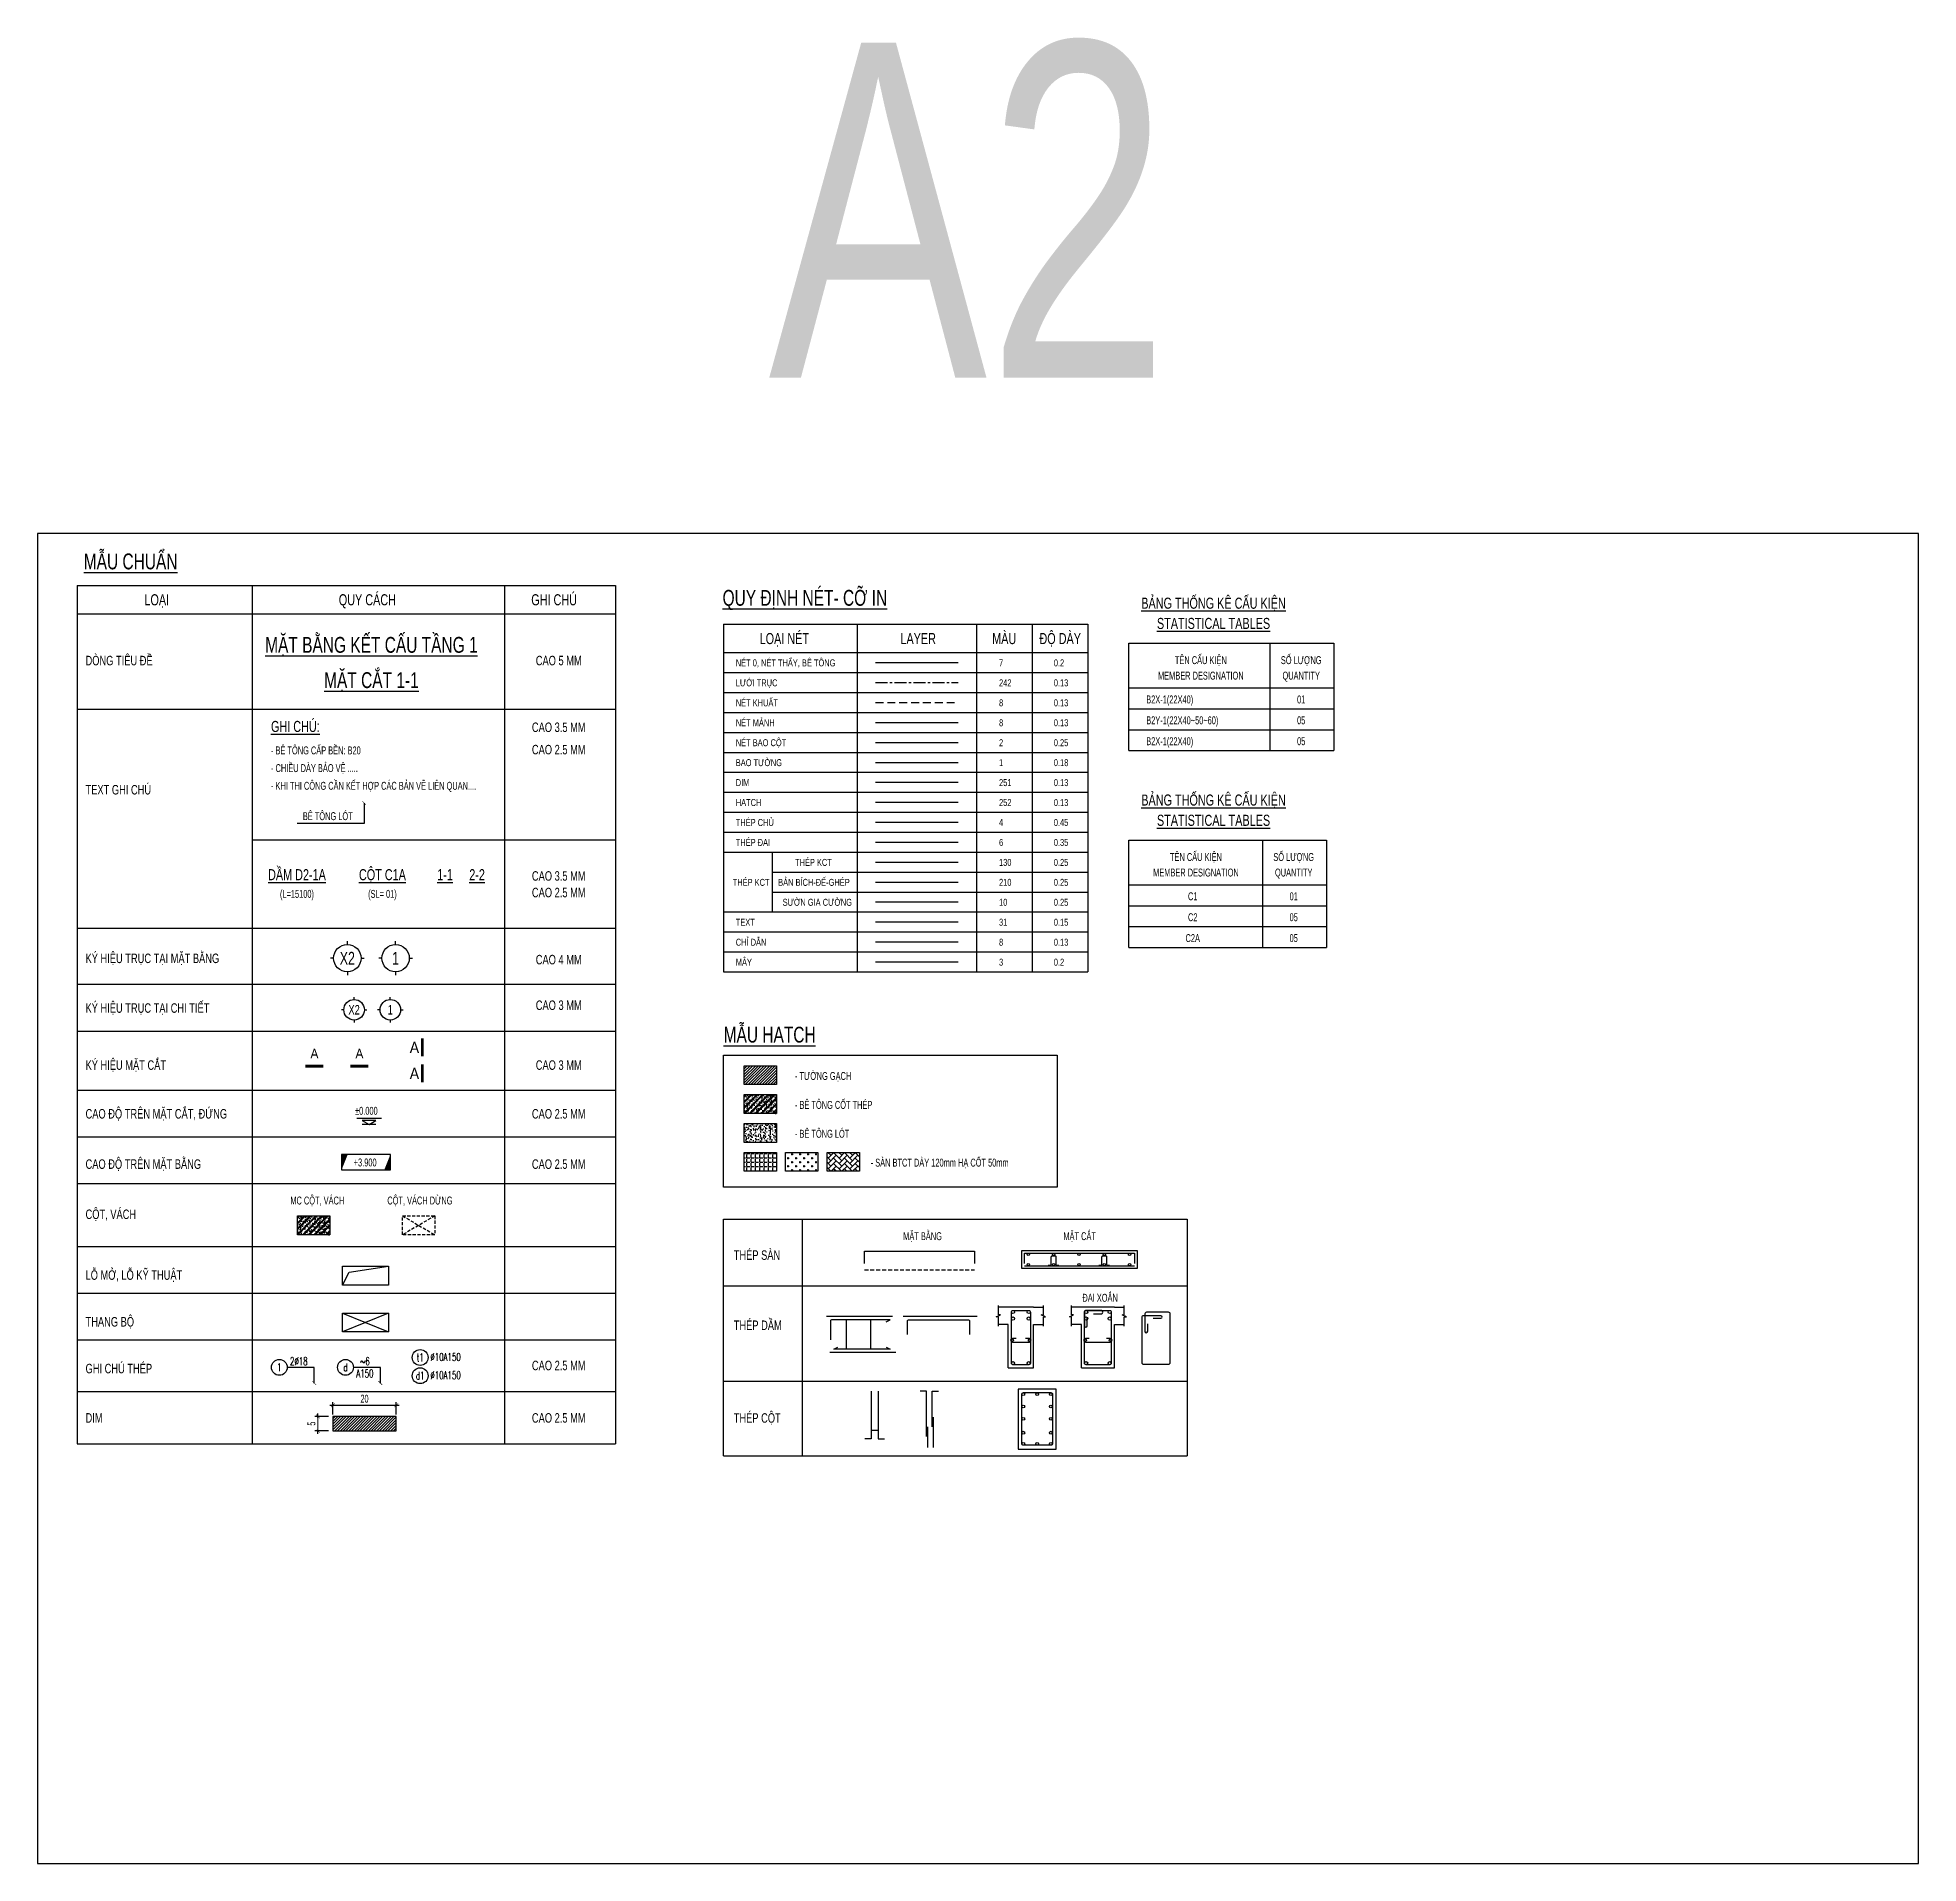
# Model space of a CAD drawing. Header units: millimetres. Extents: x -146681 to 1327256, y -72704 to 46237.
# Drawn here: x -146261 to -145667, y -43458 to -42881 of the extents above; entities that cross this region are included whole.
import ezdxf
from ezdxf.enums import TextEntityAlignment as Align

# ---------------------------------------------------------------- set-up
doc = ezdxf.new("R2010")
doc.units = ezdxf.units.MM
doc.header["$MEASUREMENT"] = 0
doc.linetypes.add('CENTER', pattern=[2, 1.25, -0.25, 0.25, -0.25])
doc.linetypes.add('HIDDEN', pattern=[0.375, 0.25, -0.125])
for name, color, linetype in [('KC2- INSTRUCTION', 8, 'Continuous'), ('KC2-CENTER', 242, 'CENTER'), ('KC2-CLOUD', 3, 'Continuous'), ('KC2-COLUMN', 2, 'Continuous'), ('KC2-CONCRETE', 7, 'Continuous'), ('KC2-DIM', 251, 'Continuous'), ('KC2-HATCH', 252, 'Continuous'), ('KC2-HIDDEN', 8, 'HIDDEN'), ('KC2-HOOPS', 6, 'Continuous'), ('KC2-REINFORCEMENT', 4, 'Continuous'), ('KC2-STEEL', 130, 'Continuous'), ('KC2-TEXT', 31, 'Continuous'), ('KC2-THIN', 8, 'Continuous'), ('KC2-WALL', 1, 'Continuous')]:
    doc.layers.add(name, color=color, linetype=linetype)
doc.styles.add('KC2 - Dim', font='unicode.shx', dxfattribs={"width": 0.6})
doc.styles.add('KC2 - Ghi chu', font='unicode.shx', dxfattribs={"width": 0.7})
doc.styles.add('KC2 - Tieu de', font='arial.ttf', dxfattribs={"width": 0.7})
doc.styles.add('KC2- KH Thep', font='vnsimli.shx', dxfattribs={"width": 0.7})
doc.dimstyles.new('KC2_A2_1-1', dxfattribs={"dimtxt": 2.5, "dimasz": 1.2, "dimexe": 1, "dimexo": 0, "dimgap": 0.8, "dimtad": 1, "dimdec": 0, "dimzin": 0, "dimdsep": 46, "dimtxsty": 'KC2 - Dim', "dimblk": 'ARCHTICK', "dimcen": 0.09, "dimdle": 1, "dimclrd": 8, "dimclre": 8, "dimclrt": 31, "dimadec": 0, "dimazin": 0, "dimtfac": 1, "dimtdec": 0, "dimtofl": 0, "dimtmove": 0, "dimatfit": 3, "dimldrblk": 'ARCHTICK', "dimfxl": 1, "dimtfill": 1, "dimtolj": 1, "dimtzin": 0, "dimarcsym": 0})

msp = doc.modelspace()

# ---------------------------------------------------------------- texts
at = {"style": 'KC2 - Tieu de', "width": 0.7}
for s, height, p in [('A2', 105.827, (-146029.95, -42988.45)), ('%%UMẪU CHUẨN', 5, (-146246.25, -43048.97)), ('%%UQUY ĐỊNH NÉT- CỠ IN', 5, (-146044.49, -43060.47)), ('%%UMẪU HATCH', 5, (-146044.15, -43198.42))]:
    msp.add_text(s, height=height, dxfattribs=at).set_placement(p)
for s, height, p in [('LOẠI', 3.5, (-146223.18, -43058.58)), ('QUY CÁCH', 3.5, (-146156.67, -43058.58)), ('GHI CHÚ', 3.5, (-146097.69, -43058.58)), ('LOẠI NÉT', 3.5, (-146024.99, -43070.83)), ('LAYER', 3.5, (-145982.7, -43070.83)), ('MÀU', 3.5, (-145955.54, -43070.83)), ('ĐỘ DÀY', 3.5, (-145937.86, -43070.83)), ('CAO 5 MM', 3, (-146096.23, -43077.78)), ('CAO 3.5 MM', 3, (-146096.23, -43098.84)), ('CAO 2.5 MM', 3, (-146096.23, -43105.9)), ('CAO 3.5 MM', 3, (-146096.23, -43145.8)), ('CAO 2.5 MM', 3, (-146096.23, -43151.03)), ('CAO 4 MM', 3, (-146096.23, -43172.22)), ('CAO 3 MM', 3, (-146096.23, -43186.62)), ('CAO 3 MM', 3, (-146096.23, -43205.53)), ('CAO 2.5 MM', 3, (-146096.23, -43220.91)), ('CAO 2.5 MM', 3, (-146096.23, -43236.8)), ('CAO 2.5 MM', 3, (-146096.23, -43300.39)), ('CAO 2.5 MM', 3, (-146096.23, -43316.95))]:
    msp.add_text(s, height=height, dxfattribs=at).set_placement(p, align=Align.MIDDLE_CENTER)
for s, p in [('DÒNG TIÊU ĐỀ', (-146245.68, -43077.78)), ('TEXT GHI CHÚ', (-146245.68, -43118.57)), ('KÝ HIỆU TRỤC TẠI MẶT BẰNG', (-146245.68, -43171.81)), ('KÝ HIỆU TRỤC TẠI CHI TIẾT', (-146245.68, -43187.51)), ('KÝ HIỆU MẶT CẮT', (-146245.68, -43205.53)), ('CAO ĐỘ TRÊN MẶT CẮT, ĐỨNG', (-146245.68, -43220.91)), ('CAO ĐỘ TRÊN MẶT BẰNG', (-146245.68, -43236.8)), ('CỘT, VÁCH', (-146245.68, -43252.64)), ('THÉP SÀN', (-146040.96, -43265.54)), ('LỖ MỞ, LỖ KỸ THUẬT', (-146245.68, -43271.84)), ('THANG BỘ', (-146245.68, -43286.6)), ('THÉP DẦM', (-146040.96, -43287.69)), ('GHI CHÚ THÉP', (-146245.68, -43301.37)), ('DIM', (-146245.68, -43316.95)), ('THÉP CỘT', (-146040.96, -43316.97))]:
    msp.add_text(s, height=3, dxfattribs=at).set_placement(p, align=Align.MIDDLE_LEFT)
at = {"layer": 'KC2-TEXT', "width": 0.7}
for s, height, style, p in [('%%UBẢNG THỐNG KÊ CẤU KIỆN', 3.5, 'KC2 - Tieu de', (-145889.43, -43059.66)), ('%%USTATISTICAL TABLES', 3.5, 'KC2 - Tieu de', (-145889.43, -43066.05)), ('%%UMẶT BẰNG KẾT CẤU TẦNG 1', 5, 'KC2 - Tieu de', (-146155.4, -43072.82)), ('TÊN CẤU KIỆN', 2.5, 'KC2 - Ghi chu', (-145893.44, -43077.65)), ('SỐ LƯỢNG', 2.5, 'KC2 - Ghi chu', (-145861.74, -43077.65)), ('%%UMẶT CẮT 1-1', 5, 'KC2 - Tieu de', (-146155.4, -43083.96)), ('MEMBER DESIGNATION', 2.5, 'KC2 - Ghi chu', (-145893.44, -43082.54)), ('QUANTITY', 2.5, 'KC2 - Ghi chu', (-145861.74, -43082.54)), ('01', 2.5, 'KC2 - Ghi chu', (-145861.74, -43090.06)), ('05', 2.5, 'KC2 - Ghi chu', (-145861.74, -43096.65)), ('05', 2.5, 'KC2 - Ghi chu', (-145861.74, -43103.25)), ('%%UBẢNG THỐNG KÊ CẤU KIỆN', 3.5, 'KC2 - Tieu de', (-145889.43, -43121.83)), ('%%USTATISTICAL TABLES', 3.5, 'KC2 - Tieu de', (-145889.43, -43128.23)), ('TÊN CẤU KIỆN', 2.5, 'KC2 - Ghi chu', (-145894.99, -43139.82)), ('SỐ LƯỢNG', 2.5, 'KC2 - Ghi chu', (-145864.11, -43139.82)), ('%%UDẦM D2-1A', 3.5, 'KC2 - Tieu de', (-146178.91, -43145.4)), ('%%UCỘT C1A', 3.5, 'KC2 - Tieu de', (-146151.92, -43145.4)), ('%%U1-1', 3.5, 'KC2 - Tieu de', (-146132.11, -43145.4)), ('%%U2-2', 3.5, 'KC2 - Tieu de', (-146122.02, -43145.4)), ('MEMBER DESIGNATION', 2.5, 'KC2 - Ghi chu', (-145894.99, -43144.72)), ('QUANTITY', 2.5, 'KC2 - Ghi chu', (-145864.11, -43144.72)), ('(L=15100)', 2.5, 'KC2 - Ghi chu', (-146178.91, -43151.46)), ('(SL= 01)', 2.5, 'KC2 - Ghi chu', (-146151.92, -43151.46)), ('C1', 2.5, 'KC2 - Ghi chu', (-145896, -43152.23)), ('01', 2.5, 'KC2 - Ghi chu', (-145864.11, -43152.23)), ('C2', 2.5, 'KC2 - Ghi chu', (-145896, -43158.83)), ('05', 2.5, 'KC2 - Ghi chu', (-145864.11, -43158.83)), ('C2A', 2.5, 'KC2 - Ghi chu', (-145896, -43165.43)), ('05', 2.5, 'KC2 - Ghi chu', (-145864.11, -43165.43))]:
    msp.add_text(s, height=height, dxfattribs=dict(at, style=style)).set_placement(p, align=Align.MIDDLE_CENTER)
at = {"layer": 'KC2-TEXT', "style": 'KC2 - Ghi chu', "width": 0.7}
for s, height, p in [('NÉT 0, NÉT THẤY, BÊ TÔNG', 2.2, (-146040.32, -43079.61)), ('7', 2.2, (-145957.17, -43079.61)), ('0.2', 2.2, (-145939.87, -43079.61)), ('LƯỚI TRỤC', 2.2, (-146040.32, -43085.91)), ('242', 2.2, (-145957.17, -43085.91)), ('0.13', 2.2, (-145939.87, -43085.91)), ('NÉT KHUẤT', 2.2, (-146040.32, -43092.22)), ('8', 2.2, (-145957.17, -43092.22)), ('0.13', 2.2, (-145939.87, -43092.22)), ('NÉT MẢNH', 2.2, (-146040.32, -43098.52)), ('8', 2.2, (-145957.17, -43098.52)), ('0.13', 2.2, (-145939.87, -43098.52)), ('- BÊ TÔNG CẤP BỀN: B20', 2.5, (-146187.11, -43107.4)), ('NÉT BAO CỘT', 2.2, (-146040.32, -43104.82)), ('2', 2.2, (-145957.17, -43104.82)), ('0.25', 2.2, (-145939.87, -43104.82)), ('- CHIỀU DÀY BẢO VỆ .....', 2.5, (-146187.11, -43112.99)), ('BAO TƯỜNG', 2.2, (-146040.32, -43111.12)), ('1', 2.2, (-145957.17, -43111.12)), ('0.18', 2.2, (-145939.87, -43111.12)), ('- KHI THI CÔNG CẦN KẾT HỢP CÁC BẢN VẼ LIÊN QUAN....', 2.5, (-146187.11, -43118.58)), ('DIM', 2.2, (-146040.32, -43117.42)), ('251', 2.2, (-145957.17, -43117.42)), ('0.13', 2.2, (-145939.87, -43117.42)), ('HATCH', 2.2, (-146040.32, -43123.72)), ('252', 2.2, (-145957.17, -43123.72)), ('0.13', 2.2, (-145939.87, -43123.72)), ('BÊ TÔNG LÓT', 2.5, (-146177.04, -43128.17)), ('THÉP CHỦ', 2.2, (-146040.32, -43130.02)), ('4', 2.2, (-145957.17, -43130.02)), ('0.45', 2.2, (-145939.87, -43130.02)), ('THÉP ĐAI', 2.2, (-146040.32, -43136.32)), ('6', 2.2, (-145957.17, -43136.32)), ('0.35', 2.2, (-145939.87, -43136.32)), ('THÉP KCT', 2.2, (-146021.61, -43142.62)), ('130', 2.2, (-145957.17, -43142.62)), ('0.25', 2.2, (-145939.87, -43142.62)), ('THÉP KCT', 2.2, (-146041.28, -43148.92)), ('BẢN BÍCH-ĐẾ-GHÉP', 2.2, (-146026.93, -43148.92)), ('210', 2.2, (-145957.17, -43148.92)), ('0.25', 2.2, (-145939.87, -43148.92)), ('SƯỜN GIA CƯỜNG', 2.2, (-146025.51, -43155.22)), ('10', 2.2, (-145957.17, -43155.22)), ('0.25', 2.2, (-145939.87, -43155.22)), ('TEXT', 2.2, (-146040.32, -43161.52)), ('31', 2.2, (-145957.17, -43161.52)), ('0.15', 2.2, (-145939.87, -43161.52)), ('CHỈ DẪN', 2.2, (-146040.32, -43167.83)), ('8', 2.2, (-145957.17, -43167.83)), ('0.13', 2.2, (-145939.87, -43167.83)), ('MÂY', 2.2, (-146040.32, -43174.13)), ('3', 2.2, (-145957.17, -43174.13)), ('0.2', 2.2, (-145939.87, -43174.13))]:
    msp.add_text(s, height=height, dxfattribs=at).set_placement(p)
at = {"layer": 'KC2-TEXT', "width": 0.7}
for s, height, style, p in [('B2X-1(22X40)', 2.5, 'KC2 - Ghi chu', (-145910.68, -43090.06)), ('%%UGHI CHÚ:', 3.5, 'KC2 - Tieu de', (-146187.11, -43098.59)), ('B2Y-1(22X40~50~60)', 2.5, 'KC2 - Ghi chu', (-145910.68, -43096.65)), ('B2X-1(22X40)', 2.5, 'KC2 - Ghi chu', (-145910.68, -43103.25)), ('- TƯỜNG GẠCH', 2.5, 'KC2 - Ghi chu', (-146021.63, -43208.97)), ('- BÊ TÔNG CỐT THÉP', 2.5, 'KC2 - Ghi chu', (-146021.63, -43218.1)), ('- BÊ TÔNG LÓT', 2.5, 'KC2 - Ghi chu', (-146021.63, -43227.22)), ('- SÀN BTCT DÀY 120mm HẠ CỐT 50mm', 2.5, 'KC2 - Ghi chu', (-145997.7, -43236.34)), ('MC CỘT, VÁCH', 2.5, 'KC2 - Ghi chu', (-146181, -43248.3)), ('CỘT, VÁCH DỪNG', 2.5, 'KC2 - Ghi chu', (-146150.37, -43248.3)), ('MẶT BẰNG', 2.5, 'KC2 - Ghi chu', (-145987.44, -43259.56)), ('MẶT CẮT', 2.5, 'KC2 - Ghi chu', (-145936.85, -43259.56)), ('ĐAI XOẮN', 2.5, 'KC2 - Ghi chu', (-145930.84, -43279.02))]:
    msp.add_text(s, height=height, dxfattribs=dict(at, style=style)).set_placement(p, align=Align.MIDDLE_LEFT)

# ---------------------------------------------------------------- blocks, each defined once
blk = doc.blocks.new('cotthep')
at = {"color": 9}
blk.add_circle((-250, 0), 250, dxfattribs=at)
at = {"layer": 'KC2-TEXT', "style": 'KC2- KH Thep', "width": 0.65}
for tag, p in [('10', (-302, -123)), ('24`25', (284, 69)), ('A200', (312, -316))]:
    blk.add_attdef(tag, text='', height=250, dxfattribs=at).set_placement(p, align=Align.CENTER)
blk = doc.blocks.new('_ArchTick')
at = {"color": 0, "const_width": 0.15}
blk.add_lwpolyline([(-0.5, -0.5), (0.5, 0.5)], dxfattribs=at)
blk = doc.blocks.new('*D32')
at = {"layer": 'Defpoints', "color": 0, "transparency": 16777216}
for p in [(-146147.58, -43312.96), (-146167.58, -43315.84), (-146147.58, -43315.84)]:
    blk.add_point(p, dxfattribs=at)
at = {"layer": 'KC2-DIM', "color": 8, "lineweight": -2, "transparency": 16777216}
for p, q in [((-146168.58, -43312.96), (-146146.58, -43312.96)), ((-146167.58, -43315.84), (-146167.58, -43311.96)), ((-146147.58, -43315.84), (-146147.58, -43311.96))]:
    blk.add_line(p, q, dxfattribs=at)
at = {"layer": 'KC2-DIM', "color": 8, "lineweight": -2, "transparency": 16777216, "xscale": 1.2, "yscale": 1.2, "zscale": 1.2, "rotation": 180}
blk.add_blockref('_ArchTick', (-146167.58, -43312.96), dxfattribs=at)
at = {"layer": 'KC2-DIM', "color": 8, "lineweight": -2, "transparency": 16777216, "xscale": 1.2, "yscale": 1.2, "zscale": 1.2}
blk.add_blockref('_ArchTick', (-146147.58, -43312.96), dxfattribs=at)
at = {"layer": 'KC2-DIM', "color": 31, "transparency": 16777216, "insert": (-146157.58, -43310.91), "char_height": 2.5, "attachment_point": 5, "style": 'KC2 - Dim', "bg_fill": 3, "box_fill_scale": 1.25, "bg_fill_color": 256, "bg_fill_true_color": 13158600, "bg_fill_transparency": 0}
blk.add_mtext('\\A1;20', dxfattribs=at)
blk = doc.blocks.new('*D33')
at = {"layer": 'Defpoints', "color": 0, "transparency": 16777216}
for p in [(-146168.9, -43316.51), (-146168.9, -43321.01)]:
    blk.add_point(p, dxfattribs=at)
at = {"layer": 'KC2-DIM', "color": 8, "lineweight": -2, "transparency": 16777216}
for p, q in [((-146168.9, -43316.51), (-146173.28, -43316.51)), ((-146172.28, -43322.01), (-146172.28, -43315.51)), ((-146168.9, -43321.01), (-146173.28, -43321.01))]:
    blk.add_line(p, q, dxfattribs=at)
at = {"layer": 'KC2-DIM', "color": 8, "lineweight": -2, "transparency": 16777216, "xscale": 1.2, "yscale": 1.2, "zscale": 1.2}
for p, rotation in [((-146172.28, -43316.51), 90), ((-146172.28, -43321.01), 270)]:
    blk.add_blockref('_ArchTick', p, dxfattribs=dict(at, rotation=rotation))
at = {"layer": 'KC2-DIM', "color": 31, "transparency": 16777216, "insert": (-146174.33, -43318.76), "char_height": 2.5, "attachment_point": 5, "rotation": 90, "style": 'KC2 - Dim', "bg_fill": 3, "box_fill_scale": 1.25, "bg_fill_color": 256, "bg_fill_true_color": 13158600, "bg_fill_transparency": 0}
blk.add_mtext('\\A1;5', dxfattribs=at)
at = {"layer": 'Defpoints', "color": 0, "transparency": 16777216}
blk.add_point((-146172.28, -43316.51), dxfattribs=at)
blk = doc.blocks.new('cmb')
at = {"color": 8}
blk.add_lwpolyline([(0, 0), (13.3, 0), (13.3, 4.19), (0, 4.19)], close=True, dxfattribs=at)
for points in [[(0, 0), (1.66, 4.19), (0, 4.19)], [(13.3, 4.19), (11.63, 0), (13.3, 0)]]:
    blk.add_solid(points, dxfattribs=at)
at = {"color": 31, "style": 'KC2 - Ghi chu', "width": 0.7}
blk.add_attdef('+100.00', text='', height=1.9, dxfattribs=at).set_placement((6.12, 2.06), align=Align.MIDDLE_CENTER)
blk = doc.blocks.new('nhieu cot')
at = {"color": 9, "linetype": 'Continuous'}
for p, q in [((605, 194), (-173, 194)), ((432, 130), (0, 130)), ((0, 130), (216, 0)), ((432, 0), (0, 0)), ((216, 0), (432, 130))]:
    blk.add_line(p, q, dxfattribs=at)
blk.add_solid([(216, 0), (216, 130), (0, 130), (216, 0)], dxfattribs=at)
at = {"color": 31, "linetype": 'Continuous', "style": 'KC2 - Ghi chu', "width": 0.7}
for tag, p in [('COT3', (-73, 1058)), ('COT2', (-73, 684)), ('COT1', (-73, 309))]:
    blk.add_attdef(tag, p, '', height=220, dxfattribs=at)
blk = doc.blocks.new('KC2- TEN TRUC')
at = {"color": 1}
for p, q in [((-4.32, 0), (-5.35, 0)), ((0, 4.32), (0, 5.35)), ((4.32, 0), (5.35, 0)), ((0, -4.32), (0, -5.35))]:
    blk.add_line(p, q, dxfattribs=at)
blk.add_circle((0, 0), 4.32, dxfattribs=at)
blk = doc.blocks.new('KC2-TRUC')
at = {"layer": 'KC2-THIN'}
blk.add_blockref('KC2- TEN TRUC', (0, 0), dxfattribs=at)
at = {"color": 31, "style": 'KC2 - Tieu de', "width": 0.7}
blk.add_attdef('X1', text='', height=4, dxfattribs=at).set_placement((0, 0), align=Align.MIDDLE_CENTER)
blk = doc.blocks.new('*U34')
at = {"color": 1, "const_width": 50}
for points in [[(0, 208), (0, -112)], [(0, -255), (0, -574)]]:
    blk.add_lwpolyline(points, dxfattribs=at)
at = {"color": 31, "style": 'KC2 - Tieu de', "width": 0.9}
for tag, p in [('MC1', (223, 48)), ('MC2', (223, -414))]:
    blk.add_attdef(tag, text='', height=200, dxfattribs=at).set_placement(p, align=Align.MIDDLE_LEFT)
blk = doc.blocks.new('*U35')
at = {"color": 1, "const_width": 50}
for points in [[(0, 313), (0, -7)], [(0, -486), (0, -806)]]:
    blk.add_lwpolyline(points, dxfattribs=at)
at = {"color": 31, "style": 'KC2 - Tieu de', "width": 0.9}
for tag, p in [('MC1', (223, 153)), ('MC2', (223, -645))]:
    blk.add_attdef(tag, text='', height=200, dxfattribs=at).set_placement(p, align=Align.MIDDLE_LEFT)

# ---------------------------------------------------------------- hatches: boundary and pattern name
at = {"layer": 'KC2-HATCH'}
h = msp.add_hatch(dxfattribs=at)
h.set_pattern_fill('ANSI31', color=256, scale=5)
h.set_pattern_definition([(45, (-146072.6279, -43254.0505), (-0.441942, 0.441942), [])])
h.paths.add_polyline_path([(-146037.67, -43205.73), (-146027.46, -43205.73), (-146027.46, -43211.69), (-146037.67, -43211.69)])
h = msp.add_hatch(dxfattribs=at)
h.set_pattern_fill('BT-01', color=256, scale=0.3, pattern_type=2)
h.set_pattern_definition([(50, (-146067.1288, -43254.0505), (2.15178, -0.188256), [0.225, -2.475]), (355, (-146067.1288, -43254.0505), (-0.41625, 2.25658), [0.18, -1.98]), (100.4514, (-146066.9495, -43254.0662), (1.73553, 2.06832), [0.19122, -2.10343]), (46.184, (-146067.1288, -43253.4505), (3.20172, -0.49656), [0.3375, -3.7125]), (96.6356, (-146066.862, -43253.492), (2.80399, 2.92235), [0.28683, -3.15514]), (351.184, (-146067.1288, -43253.4505), (2.80399, 2.92236), [0.27, -2.97]), (21, (-146066.8288, -43253.6005), (1.79072, -1.207857), [0.225, -2.475]), (326, (-146066.8288, -43253.6005), (0.72995, 2.17545), [0.18, -1.98]), (71.4514, (-146066.6796, -43253.7012), (2.52067, 0.96759), [0.19122, -2.10343]), (37.5, (-146067.1288, -43254.0505), (0.03648, 0.998682), [0, -1.956, 0, -2.01, 0, -1.9875]), (7.5, (-146067.1288, -43254.0505), (0.789209, 1.183235), [0, -1.146, 0, -1.911, 0, -0.7575]), (327.5, (-146067.7978, -43254.0505), (1.601467, -0.067665), [0, -0.75, 0, -2.34, 0, -3.105]), (317.5, (-146068.0978, -43254.0505), (1.74956, 0.300315), [0, -0.975, 0, -1.554, 0, -2.205]), (45, (-146067.1288, -43254.0505), (-0.90156, 0.90156), []), (45, (-146067.1288, -43253.683), (-0.90156, 0.90156), [])])
h.paths.add_polyline_path([(-146037.67, -43214.85), (-146027.46, -43214.85), (-146027.46, -43220.81), (-146037.67, -43220.81)])
h = msp.add_hatch(dxfattribs=at)
h.set_pattern_fill('AR-CONC', color=256, scale=0.3)
h.set_pattern_definition([(50, (-146067.1288, -43254.0505), (2.15178, -0.188256), [0.225, -2.475]), (355, (-146067.1288, -43254.0505), (-0.41625, 2.25658), [0.18, -1.98]), (100.4514, (-146066.9495, -43254.0662), (1.73553, 2.06832), [0.19122, -2.10343]), (46.184, (-146067.1288, -43253.4505), (3.20172, -0.49656), [0.3375, -3.7125]), (96.6356, (-146066.862, -43253.492), (2.80399, 2.92236), [0.28683, -3.15514]), (351.184, (-146067.1288, -43253.4505), (2.80399, 2.92236), [0.27, -2.97]), (21, (-146066.8288, -43253.6005), (1.79072, -1.207857), [0.225, -2.475]), (326, (-146066.8288, -43253.6005), (0.72995, 2.17545), [0.18, -1.98]), (71.4514, (-146066.6796, -43253.7012), (2.52067, 0.96759), [0.19122, -2.10343]), (37.5, (-146067.1288, -43254.0505), (0.03648, 0.998682), [0, -1.956, 0, -2.01, 0, -1.9875]), (7.5, (-146067.1288, -43254.0505), (0.789209, 1.183235), [0, -1.146, 0, -1.911, 0, -0.7575]), (327.5, (-146067.7978, -43254.0505), (1.601467, -0.067665), [0, -0.75, 0, -2.34, 0, -3.105]), (317.5, (-146068.0978, -43254.0505), (1.74956, 0.300315), [0, -0.975, 0, -1.554, 0, -2.205])])
h.paths.add_polyline_path([(-146037.67, -43223.98), (-146027.46, -43223.98), (-146027.46, -43229.93), (-146037.67, -43229.93)])
h = msp.add_hatch(dxfattribs=at)
h.set_pattern_fill('ANGLE', color=256, scale=5)
h.set_pattern_definition([(0, (-146067.1288, -43254.0505), (0, 1.375), [1, -0.375]), (90, (-146067.1288, -43254.0505), (-1.375, 8e-17), [1, -0.375])])
h.paths.add_polyline_path([(-146037.67, -43233.1), (-146027.46, -43233.1), (-146027.46, -43239.06), (-146037.67, -43239.06)])
h = msp.add_hatch(dxfattribs=at)
h.set_pattern_fill('CROSS', color=256, scale=5)
h.set_pattern_definition([(0, (-146054.0462, -43244.9288), (1.25, 1.25), [0.625, -1.875]), (90, (-146053.7337, -43245.2413), (-1.25, 1.25), [0.625, -1.875])])
h.paths.add_polyline_path([(-146024.58, -43233.1), (-146014.38, -43233.1), (-146014.38, -43239.06), (-146024.58, -43239.06)])
h = msp.add_hatch(dxfattribs=at)
h.set_pattern_fill('AR-HBONE', color=256, scale=0.3)
h.set_pattern_definition([(45, (-146034.8728, -43246.7596), (0, 1.697056), [3.6, -1.2]), (135, (-146034.0243, -43245.911), (1e-16, 1.697056), [3.6, -1.2])])
h.paths.add_polyline_path([(-146011.5, -43233.1), (-146001.29, -43233.1), (-146001.29, -43239.06), (-146011.5, -43239.06)])
h = msp.add_hatch(dxfattribs=at)
h.set_pattern_fill('BT-01', color=256, scale=0.3, pattern_type=2)
h.set_pattern_definition([(50, (-146208.2271, -43292.3604), (2.15178, -0.188256), [0.225, -2.475]), (355, (-146208.227, -43292.3604), (-0.41625, 2.25658), [0.18, -1.98]), (100.4514, (-146208.0478, -43292.3761), (1.73553, 2.06832), [0.19122, -2.10343]), (46.184, (-146208.227, -43291.7604), (3.20172, -0.49656), [0.3375, -3.7125]), (96.6356, (-146207.9603, -43291.8018), (2.80399, 2.92235), [0.28683, -3.15514]), (351.184, (-146208.227, -43291.7604), (2.80399, 2.92236), [0.27, -2.97]), (21, (-146207.9271, -43291.9104), (1.79072, -1.207857), [0.225, -2.475]), (326, (-146207.927, -43291.9104), (0.72995, 2.17545), [0.18, -1.98]), (71.4514, (-146207.7779, -43292.011), (2.52067, 0.96759), [0.19122, -2.10343]), (37.5, (-146208.2271, -43292.3604), (0.03648, 0.998682), [0, -1.956, 0, -2.01, 0, -1.9875]), (7.5, (-146208.2271, -43292.3604), (0.789209, 1.183235), [0, -1.146, 0, -1.911, 0, -0.7575]), (327.5, (-146208.8961, -43292.3604), (1.601467, -0.067665), [0, -0.75, 0, -2.34, 0, -3.105]), (317.5, (-146209.1961, -43292.3604), (1.74956, 0.300315), [0, -0.975, 0, -1.554, 0, -2.205]), (45, (-146208.2271, -43292.3604), (-0.90156, 0.90156), []), (45, (-146208.2271, -43291.9929), (-0.90156, 0.90156), [])])
h.paths.add_polyline_path([(-146178.76, -43253.16), (-146168.56, -43253.16), (-146168.56, -43259.12), (-146178.76, -43259.12)])
h = msp.add_hatch(dxfattribs=at)
h.set_pattern_fill('ANSI31', color=256, scale=5)
h.set_pattern_definition([(45, (-146260.819, -43411.3258), (-0.4419417, 0.4419417), [])])
h.paths.add_polyline_path([(-146167.58, -43321.01), (-146147.58, -43321.01), (-146147.58, -43316.51), (-146167.58, -43316.51)])

# ---------------------------------------------------------------- linework, layer by layer
for p, q in [((-145954.28, -43282.02), (-145957.38, -43282.02)), ((-145946.28, -43282.02), (-145954.28, -43282.02)), ((-145946.28, -43282.02), (-145943.17, -43282.02)), ((-145931.18, -43282.02), (-145934.28, -43282.02)), ((-145920.71, -43282.02), (-145931.18, -43282.02)), ((-145920.71, -43282.02), (-145917.61, -43282.02)), ((-145990.83, -43284.93), (-146011.67, -43284.93)), ((-145964.11, -43284.93), (-145987.47, -43284.93)), ((-145954.28, -43287.45), (-145957.38, -43287.45)), ((-145954.28, -43301.17), (-145954.28, -43287.45)), ((-145946.28, -43301.17), (-145946.28, -43287.45)), ((-145946.28, -43287.45), (-145943.17, -43287.45)), ((-145931.18, -43287.45), (-145934.28, -43287.45)), ((-145931.18, -43301.17), (-145931.18, -43287.45)), ((-145920.71, -43301.17), (-145920.71, -43287.45)), ((-145920.71, -43287.45), (-145917.61, -43287.45)), ((-145989.81, -43296.27), (-146010.65, -43296.27)), ((-145954.28, -43301.17), (-145946.28, -43301.17)), ((-145931.18, -43301.17), (-145920.71, -43301.17))]:
    msp.add_line(p, q)
for points in [[(-146260.82, -43457.64), (-145666.82, -43457.64), (-145666.82, -43037.64), (-146260.82, -43037.64)], [(-146037.67, -43214.85), (-146027.46, -43214.85), (-146027.46, -43220.81), (-146037.67, -43220.81)], [(-146037.67, -43223.98), (-146027.46, -43223.98), (-146027.46, -43229.93), (-146037.67, -43229.93)], [(-146037.67, -43233.1), (-146027.46, -43233.1), (-146027.46, -43239.06), (-146037.67, -43239.06)], [(-146024.58, -43233.1), (-146014.38, -43233.1), (-146014.38, -43239.06), (-146024.58, -43239.06)], [(-146011.5, -43233.1), (-146001.29, -43233.1), (-146001.29, -43239.06), (-146011.5, -43239.06)], [(-145913.6, -43269.74), (-145949.93, -43269.74), (-145949.93, -43264.08), (-145913.6, -43264.08)], [(-146164.56, -43269.07), (-146150.03, -43269.07), (-146150.03, -43275.02), (-146164.56, -43275.02)], [(-146164.56, -43283.83), (-146150.03, -43283.83), (-146150.03, -43289.79), (-146164.56, -43289.79)], [(-145951.15, -43307.84), (-145951.15, -43326.78), (-145939.15, -43326.78), (-145939.15, -43307.84)], [(-146167.58, -43321.01), (-146147.58, -43321.01), (-146147.58, -43316.51), (-146167.58, -43316.51)]]:
    msp.add_lwpolyline(points, close=True)
at = {"layer": 'KC2- INSTRUCTION'}
msp.add_line((-145996.2, -43166.63), (-145970.06, -43166.63), dxfattribs=at)
at = {"layer": 'KC2-CENTER', "ltscale": 3}
msp.add_line((-145996.2, -43084.72), (-145970.06, -43084.72), dxfattribs=at)
at = {"layer": 'KC2-CLOUD'}
msp.add_line((-145996.2, -43172.93), (-145970.06, -43172.93), dxfattribs=at)
at = {"layer": 'KC2-COLUMN'}
msp.add_line((-145996.2, -43103.62), (-145970.06, -43103.62), dxfattribs=at)
msp.add_lwpolyline([(-146178.76, -43253.16), (-146168.56, -43253.16), (-146168.56, -43259.12), (-146178.76, -43259.12)], close=True, dxfattribs=at)
at = {"layer": 'KC2-COLUMN', "linetype": 'HIDDEN', "ltscale": 4}
msp.add_lwpolyline([(-146145.57, -43253.16), (-146135.37, -43253.16), (-146135.37, -43259.12), (-146145.57, -43259.12)], close=True, dxfattribs=at)
at = {"layer": 'KC2-CONCRETE'}
msp.add_line((-145996.2, -43078.41), (-145970.06, -43078.41), dxfattribs=at)
at = {"layer": 'KC2-DIM'}
msp.add_line((-145996.2, -43116.22), (-145970.06, -43116.22), dxfattribs=at)
at = {"layer": 'KC2-HATCH'}
msp.add_line((-145996.2, -43122.52), (-145970.06, -43122.52), dxfattribs=at)
at = {"layer": 'KC2-HIDDEN', "ltscale": 10}
msp.add_line((-145996.2, -43091.02), (-145970.06, -43091.02), dxfattribs=at)
at = {"layer": 'KC2-HOOPS'}
for p, q in [((-145996.2, -43135.12), (-145970.06, -43135.12)), ((-146005.41, -43285.93), (-146005.41, -43295.27)), ((-145997.73, -43285.93), (-145997.73, -43295.27)), ((-145997.52, -43320.83), (-145995.34, -43320.83))]:
    msp.add_line(p, q, dxfattribs=at)
for points in [[(-145941.63, -43268.7), (-145940.93, -43268.7, 0.414214), (-145940.67, -43268.43), (-145940.67, -43266.04, -0.414214), (-145940.4, -43265.77), (-145939.47, -43265.77, -0.414214), (-145939.21, -43266.04), (-145939.21, -43268.43, 0.414214), (-145938.94, -43268.7), (-145938.25, -43268.7)], [(-145925.63, -43268.7), (-145924.93, -43268.7, 0.414214), (-145924.67, -43268.43), (-145924.67, -43266.04, -0.414214), (-145924.4, -43265.77), (-145923.47, -43265.77, -0.414214), (-145923.21, -43266.04), (-145923.21, -43268.43, 0.414214), (-145922.94, -43268.7), (-145922.25, -43268.7)], [(-145927.34, -43284.11), (-145924.73, -43284.11, 0.693603), (-145924.73, -43283.02), (-145929.68, -43283.02, 0.414214), (-145930.18, -43283.52), (-145930.18, -43287.9, 1), (-145929.29, -43287.9), (-145929.29, -43285.5)], [(-145908.48, -43285.48), (-145906.08, -43285.48, 1), (-145906.08, -43284.72), (-145911.58, -43284.72, 0.414214), (-145912.08, -43285.22), (-145912.08, -43299.47, 0.414214), (-145911.58, -43299.97), (-145903.62, -43299.97, 0.414214), (-145903.12, -43299.47), (-145903.12, -43284.1, 0.414214), (-145903.62, -43283.6), (-145910.61, -43283.6, 0.414214), (-145911.11, -43284.1), (-145911.11, -43289.6, 1), (-145910.22, -43289.6), (-145910.22, -43287.2)], [(-145951.76, -43291.89), (-145952.96, -43291.89, 0.414214), (-145953.51, -43292.44), (-145953.51, -43292.44, 0.414214), (-145952.96, -43293), (-145947.6, -43293, 0.414214), (-145947.04, -43292.44), (-145947.04, -43292.44, 0.414214), (-145947.6, -43291.89), (-145948.8, -43291.89)], [(-145928.66, -43291.89), (-145929.86, -43291.89, 0.414214), (-145930.42, -43292.44), (-145930.42, -43292.44, 0.414214), (-145929.86, -43293), (-145922.03, -43293, 0.414214), (-145921.48, -43292.44), (-145921.48, -43292.44, 0.414214), (-145922.03, -43291.89), (-145923.23, -43291.89)]]:
    msp.add_lwpolyline(points, format="xyb", dxfattribs=at)
for points in [[(-145952.78, -43283.02), (-145947.78, -43283.02, -0.414214), (-145947.28, -43283.52), (-145947.28, -43299.67, -0.414214), (-145947.78, -43300.17), (-145952.78, -43300.17, -0.414214), (-145953.28, -43299.67), (-145953.28, -43283.52, -0.414214)], [(-145929.68, -43283.02), (-145922.21, -43283.02, -0.414214), (-145921.71, -43283.52), (-145921.71, -43299.67, -0.414214), (-145922.21, -43300.17), (-145929.68, -43300.17, -0.414214), (-145930.18, -43299.67), (-145930.18, -43283.52, -0.414214)], [(-145949.45, -43308.98), (-145940.79, -43308.98, -0.414214), (-145940.29, -43309.48), (-145940.29, -43325.08, -0.414214), (-145940.79, -43325.58), (-145949.45, -43325.58, -0.414214), (-145949.95, -43325.08), (-145949.95, -43309.48, -0.414214)]]:
    msp.add_lwpolyline(points, format="xyb", close=True, dxfattribs=at)
at = {"layer": 'KC2-REINFORCEMENT'}
for p, q in [((-145996.2, -43128.82), (-145970.06, -43128.82)), ((-145949.13, -43268.94), (-145914.4, -43268.94)), ((-145979.74, -43319.79), (-145979.74, -43326.35)), ((-145977.99, -43316.74), (-145977.99, -43326.35))]:
    msp.add_line(p, q, dxfattribs=at)
at = {"layer": 'KC2-REINFORCEMENT', "linetype": 'HIDDEN', "ltscale": 5}
msp.add_line((-145999.7, -43270.16), (-145964.97, -43270.16), dxfattribs=at)
at = {"layer": 'KC2-REINFORCEMENT'}
for points in [[(-145999.7, -43268.18), (-145999.7, -43264.32), (-145964.97, -43264.32), (-145964.97, -43268.18)], [(-145949.13, -43268.18), (-145949.13, -43264.88), (-145914.4, -43264.88), (-145914.4, -43268.18)], [(-145992.84, -43294.61), (-145991.54, -43295.27), (-146009.34, -43295.27), (-146008.04, -43294.61)], [(-145997.52, -43308.53), (-145997.52, -43323.54), (-145999.52, -43323.54)], [(-145995.34, -43308.53), (-145995.34, -43323.54), (-145993.34, -43323.54)], [(-145980.08, -43322.83), (-145980.08, -43308.53), (-145982.08, -43308.53)], [(-145978.33, -43319.79), (-145978.33, -43308.53), (-145976.33, -43308.53)]]:
    msp.add_lwpolyline(points, dxfattribs=at)
for points in [[(-145992.84, -43286.59), (-145991.54, -43285.93), (-146009.91, -43285.93, 0.414214), (-146010.41, -43286.43), (-146010.41, -43292.28)], [(-145986.13, -43290.59), (-145986.13, -43286.43, -0.414214), (-145985.63, -43285.93), (-145967, -43285.93, -0.414214), (-145966.5, -43286.43), (-145966.5, -43290.59)]]:
    msp.add_lwpolyline(points, format="xyb", dxfattribs=at)
for centre, radius in [((-145947.94, -43265.28), 0.4), ((-145939.94, -43265.28), 0.4), ((-145931.94, -43265.28), 0.4), ((-145923.94, -43265.28), 0.4), ((-145915.94, -43265.28), 0.4), ((-145947.94, -43268.54), 0.4), ((-145939.94, -43268.54), 0.4), ((-145931.94, -43268.54), 0.4), ((-145923.94, -43268.54), 0.4), ((-145915.94, -43268.54), 0.4), ((-145952.78, -43283.52), 0.5), ((-145947.78, -43283.52), 0.5), ((-145929.68, -43283.52), 0.5), ((-145922.21, -43283.52), 0.5), ((-145952.78, -43285.58), 0.5), ((-145947.78, -43285.58), 0.5), ((-145929.68, -43285.58), 0.5), ((-145922.21, -43285.58), 0.5), ((-145952.96, -43292.44), 0.32), ((-145947.6, -43292.44), 0.32), ((-145929.86, -43292.44), 0.32), ((-145922.03, -43292.44), 0.32), ((-145952.78, -43299.67), 0.5), ((-145947.78, -43299.67), 0.5), ((-145929.68, -43299.67), 0.5), ((-145922.21, -43299.67), 0.5), ((-145949.51, -43309.48), 0.44), ((-145949.51, -43313.36), 0.44), ((-145945.15, -43309.48), 0.44), ((-145940.79, -43309.48), 0.44), ((-145940.79, -43313.36), 0.44), ((-145949.51, -43317.28), 0.44), ((-145940.79, -43317.28), 0.44), ((-145949.51, -43321.62), 0.44), ((-145949.51, -43325.14), 0.44), ((-145945.15, -43325.14), 0.44), ((-145940.79, -43321.62), 0.44), ((-145940.79, -43325.14), 0.44)]:
    msp.add_circle(centre, radius, dxfattribs=at)
at = {"layer": 'KC2-STEEL'}
msp.add_line((-145996.2, -43141.42), (-145970.06, -43141.42), dxfattribs=at)
at = {"layer": 'KC2-STEEL', "color": 210}
msp.add_line((-145996.2, -43147.72), (-145970.06, -43147.72), dxfattribs=at)
at = {"layer": 'KC2-STEEL', "color": 10}
msp.add_line((-145996.2, -43154.02), (-145970.06, -43154.02), dxfattribs=at)
at = {"layer": 'KC2-TEXT'}
msp.add_line((-145996.2, -43160.32), (-145970.06, -43160.32), dxfattribs=at)
at = {"layer": 'KC2-THIN'}
for p, q in [((-146248.35, -43054.04), (-146248.35, -43325.19)), ((-146248.35, -43054.04), (-146078.26, -43054.04)), ((-146193.11, -43054.04), (-146193.11, -43325.19)), ((-146113.4, -43054.04), (-146113.4, -43325.19)), ((-146078.26, -43054.04), (-146078.26, -43325.19)), ((-146248.35, -43063.02), (-146078.26, -43063.02)), ((-146044.15, -43066.28), (-146044.15, -43176.08)), ((-146044.15, -43066.28), (-145929.15, -43066.28)), ((-146001.97, -43066.28), (-146001.97, -43176.08)), ((-145964.29, -43066.28), (-145964.29, -43176.08)), ((-145946.72, -43066.28), (-145946.72, -43176.08)), ((-145929.15, -43066.28), (-145929.15, -43176.08)), ((-146044.15, -43075.26), (-145929.15, -43075.26)), ((-145916.14, -43072.3), (-145851.41, -43072.3)), ((-145916.14, -43106.22), (-145916.14, -43072.3)), ((-145871.55, -43106.22), (-145871.55, -43072.3)), ((-145851.41, -43072.3), (-145851.41, -43106.22)), ((-146044.15, -43081.56), (-145929.15, -43081.56)), ((-146044.15, -43087.87), (-145929.15, -43087.87)), ((-145916.14, -43086.42), (-145851.41, -43086.42)), ((-146248.35, -43093.15), (-146078.26, -43093.15)), ((-146044.15, -43094.17), (-145929.15, -43094.17)), ((-145916.14, -43093.02), (-145851.41, -43093.02)), ((-146044.15, -43100.47), (-145929.15, -43100.47)), ((-145996.2, -43097.32), (-145970.06, -43097.32)), ((-145916.14, -43099.62), (-145851.41, -43099.62)), ((-145916.14, -43106.22), (-145851.41, -43106.22)), ((-146044.15, -43106.77), (-145929.15, -43106.77)), ((-146044.15, -43113.07), (-145929.15, -43113.07)), ((-146044.15, -43119.37), (-145929.15, -43119.37)), ((-146044.15, -43125.67), (-145929.15, -43125.67)), ((-146193.11, -43134.39), (-146078.26, -43134.39)), ((-146044.15, -43131.97), (-145929.15, -43131.97)), ((-145916.14, -43134.48), (-145853.78, -43134.48)), ((-145916.14, -43168.4), (-145916.14, -43134.48)), ((-145873.91, -43168.4), (-145873.91, -43134.48)), ((-145853.78, -43134.48), (-145853.78, -43168.4)), ((-146044.15, -43138.27), (-145929.15, -43138.27)), ((-146028.78, -43138.27), (-146028.78, -43157.17)), ((-146028.78, -43144.57), (-145929.15, -43144.57)), ((-146028.78, -43150.87), (-145929.15, -43150.87)), ((-145916.14, -43148.6), (-145853.78, -43148.6)), ((-146044.15, -43157.17), (-145929.15, -43157.17)), ((-145916.14, -43155.2), (-145853.78, -43155.2)), ((-146248.35, -43162.29), (-146078.26, -43162.29)), ((-146044.15, -43163.48), (-145929.15, -43163.48)), ((-145916.14, -43161.8), (-145853.78, -43161.8)), ((-146044.15, -43169.78), (-145929.15, -43169.78)), ((-145916.14, -43168.4), (-145853.78, -43168.4)), ((-146044.15, -43176.08), (-145929.15, -43176.08)), ((-146248.35, -43180), (-146078.26, -43180)), ((-146248.35, -43194.77), (-146078.26, -43194.77)), ((-146248.35, -43213.41), (-146078.26, -43213.41)), ((-146248.35, -43228.17), (-146078.26, -43228.17)), ((-146248.35, -43242.94), (-146078.26, -43242.94)), ((-146044.15, -43254.23), (-145897.81, -43254.23)), ((-146044.15, -43328.91), (-146044.15, -43254.23)), ((-146019.36, -43254.23), (-146019.36, -43328.91)), ((-145897.81, -43254.23), (-145897.81, -43328.91)), ((-146248.35, -43262.77), (-146078.26, -43262.77)), ((-146248.35, -43277.54), (-146078.26, -43277.54)), ((-146044.15, -43275.25), (-145897.81, -43275.25)), ((-146164.56, -43283.83), (-146150.03, -43289.79)), ((-146150.03, -43283.83), (-146164.56, -43289.79)), ((-146248.35, -43292.3), (-146078.26, -43292.3)), ((-146044.15, -43305.37), (-145897.81, -43305.37)), ((-146248.35, -43325.19), (-146078.26, -43325.19)), ((-146044.15, -43328.91), (-145897.81, -43328.91))]:
    msp.add_line(p, q, dxfattribs=at)
at = {"layer": 'KC2-THIN', "linetype": 'HIDDEN', "ltscale": 4}
for p, q in [((-146145.57, -43253.16), (-146135.37, -43259.12)), ((-146135.37, -43253.16), (-146145.57, -43259.12))]:
    msp.add_line(p, q, dxfattribs=at)
at = {"layer": 'KC2-THIN'}
msp.add_lwpolyline([(-146044.15, -43202.45), (-145938.85, -43202.45), (-145938.85, -43244.08), (-146044.15, -43244.08)], close=True, dxfattribs=at)
for points in [[(-146164.56, -43275.02), (-146162.43, -43270.89), (-146150.03, -43269.07)], [(-145957.38, -43288), (-145957.38, -43285.04), (-145958.06, -43285.04), (-145956.7, -43284.36), (-145957.38, -43284.36), (-145957.38, -43281.48)], [(-145943.17, -43288), (-145943.17, -43285.04), (-145942.5, -43285.04), (-145943.85, -43284.36), (-145943.17, -43284.36), (-145943.17, -43281.48)], [(-145934.28, -43288), (-145934.28, -43285.04), (-145934.96, -43285.04), (-145933.61, -43284.36), (-145934.28, -43284.36), (-145934.28, -43281.48)], [(-145917.61, -43288), (-145917.61, -43285.04), (-145916.93, -43285.04), (-145918.29, -43284.36), (-145917.61, -43284.36), (-145917.61, -43281.48)]]:
    msp.add_lwpolyline(points, dxfattribs=at)
at = {"layer": 'KC2-WALL'}
msp.add_line((-145996.2, -43109.92), (-145970.06, -43109.92), dxfattribs=at)
msp.add_lwpolyline([(-146037.67, -43205.73), (-146027.46, -43205.73), (-146027.46, -43211.69), (-146037.67, -43211.69)], close=True, dxfattribs=at)

# ---------------------------------------------------------------- block references
for p, values in [((-146163, -43171.78), {'X1': 'X2'}), ((-146147.75, -43171.78), {'X1': '1'})]:
    msp.add_blockref('KC2-TRUC', p).add_auto_attribs(values)
at = {"xscale": 0.75, "yscale": 0.75, "zscale": 0.75}
for p, values in [((-146160.86, -43188.06), {'X1': 'X2'}), ((-146149.43, -43188.06), {'X1': '1'})]:
    msp.add_blockref('KC2-TRUC', p, dxfattribs=at).add_auto_attribs(values)
ref = msp.add_blockref('*U35', (-146170.66, -43205.85), dxfattribs=dict(xscale=0.01777777777777778, yscale=0.01777777777777778, zscale=0.01777777777777778, rotation=90))
ref.add_attrib('MC1', 'A', dxfattribs={"color": 31, "height": 3, "style": 'KC2 - Tieu de', "width": 0.9}).set_placement((-146173.39, -43201.88), align=Align.MIDDLE_CENTER)
ref.add_attrib('MC2', 'A', dxfattribs={"color": 31, "height": 3, "style": 'KC2 - Tieu de', "width": 0.9}).set_placement((-146159.19, -43201.88), align=Align.MIDDLE_CENTER)
ref = msp.add_blockref('*U34', (-146139.32, -43200.8), dxfattribs=dict(xscale=-0.01777777777777778, yscale=0.01777777777777778, zscale=0.01777777777777778))
ref.add_attrib('MC1', 'A', dxfattribs={"color": 31, "height": 3.56, "style": 'KC2 - Tieu de', "width": 0.9}).set_placement((-146143.3, -43199.94), align=Align.MIDDLE_LEFT)
ref.add_attrib('MC2', 'A', dxfattribs={"color": 31, "height": 3.56, "style": 'KC2 - Tieu de', "width": 0.9}).set_placement((-146143.3, -43208.16), align=Align.MIDDLE_LEFT)
ref = msp.add_blockref('nhieu cot', (-146158.28, -43224.31), dxfattribs=dict(xscale=0.01, yscale=0.01, zscale=0.01))
ref.add_attrib('COT1', '%%P0.000', dxfattribs={"color": 31, "linetype": 'Continuous', "height": 2.5, "style": 'KC2 - Ghi chu', "width": 0.7}).set_placement((-146156.99, -43221.22), align=Align.CENTER)
ref = msp.add_blockref('cmb', (-146164.82, -43238.66), dxfattribs=dict(xscale=1.158119550558023, yscale=1.158119550558023, zscale=1.158119550558023))
ref.add_attrib('+100.00', '+3.900', dxfattribs={"layer": 'KC2-TEXT', "color": 31, "height": 2.5, "style": 'KC2 - Ghi chu', "width": 0.7}).set_placement((-146157.37, -43236.28), align=Align.MIDDLE_CENTER)
at = {"layer": 'KC2- INSTRUCTION'}
ref = msp.add_blockref('cotthep', (-146137.48, -43297.88), dxfattribs=dict(at, xscale=0.01, yscale=0.01, zscale=0.01))
ref.add_attrib('10', 't1', dxfattribs={"layer": 'KC2-TEXT', "height": 2.5, "style": 'KC2- KH Thep', "width": 0.65}).set_placement((-146139.98, -43299.11), align=Align.CENTER)
ref.add_attrib('24`25', '`10A150', dxfattribs={"layer": 'KC2-TEXT', "height": 2.5, "style": 'KC2- KH Thep', "width": 0.65}).set_placement((-146131.98, -43298.96), align=Align.CENTER)
ref = msp.add_blockref('cotthep', (-146181.97, -43301), dxfattribs=dict(at, xscale=0.01, yscale=0.01, zscale=0.01))
ref.add_attrib('10', '1', dxfattribs={"layer": 'KC2-TEXT', "height": 2.5, "style": 'KC2- KH Thep', "width": 0.65}).set_placement((-146184.47, -43302.24), align=Align.CENTER)
ref.add_attrib('24`25', '2`18', dxfattribs={"layer": 'KC2-TEXT', "height": 2.5, "style": 'KC2- KH Thep', "width": 0.65}).set_placement((-146178.33, -43300.31), align=Align.CENTER)
ref = msp.add_blockref('cotthep', (-146161.09, -43301), dxfattribs=dict(at, xscale=0.01, yscale=0.01, zscale=0.01))
ref.add_attrib('10', 'd', dxfattribs={"layer": 'KC2-TEXT', "height": 2.5, "style": 'KC2- KH Thep', "width": 0.65}).set_placement((-146163.59, -43302.24), align=Align.CENTER)
ref.add_attrib('24`25', '~6', dxfattribs={"layer": 'KC2-TEXT', "height": 2.5, "style": 'KC2- KH Thep', "width": 0.65}).set_placement((-146157.45, -43300.31), align=Align.CENTER)
ref.add_attrib('A200', 'A150', dxfattribs={"layer": 'KC2-TEXT', "height": 2.5, "style": 'KC2- KH Thep', "width": 0.65}).set_placement((-146157.45, -43304.16), align=Align.CENTER)
ref = msp.add_blockref('cotthep', (-146137.48, -43303.64), dxfattribs=dict(at, xscale=0.01, yscale=0.01, zscale=0.01))
ref.add_attrib('10', 'd1', dxfattribs={"layer": 'KC2-TEXT', "height": 2.5, "style": 'KC2- KH Thep', "width": 0.65}).set_placement((-146139.98, -43304.87), align=Align.CENTER)
ref.add_attrib('24`25', '`10A150', dxfattribs={"layer": 'KC2-TEXT', "height": 2.5, "style": 'KC2- KH Thep', "width": 0.65}).set_placement((-146131.98, -43304.72), align=Align.CENTER)

msp.set_redraw_order([(e.dxf.handle, doc.entitydb.next_handle()) for e in msp.query("TEXT MTEXT ATTDEF DIMENSION ARC_DIMENSION")])  # texts and dimensions are drawn at this point

# ---------------------------------------------------------------- leaders
at = {"layer": 'KC2- INSTRUCTION'}
for points in [[(-146157.69, -43122.77), (-146157.69, -43129.19), (-146178.84, -43129.19)], [(-146173.44, -43305.95), (-146173.44, -43301), (-146181.97, -43301)]]:
    msp.add_leader(points, dimstyle='KC2_A2_1-1', dxfattribs=at)

# ---------------------------------------------------------------- next in the draw order: dimensions: what is measured, and where the dimension line sits
at = {"layer": 'KC2-DIM'}
dim = msp.add_linear_dim(base=(-146147.58, -43312.96), p1=(-146167.58, -43315.84), p2=(-146147.58, -43315.84), dimstyle='KC2_A2_1-1', dxfattribs=at)
dim.commit()
dim.dimension.update_dxf_attribs({"geometry": '*D32', "text_midpoint": (-146157.58, -43310.91)})

# ---------------------------------------------------------------- next in the draw order: linework, layer by layer
at = {"layer": 'KC2-THIN'}
msp.add_line((-146248.35, -43308.63), (-146078.26, -43308.63), dxfattribs=at)

# ---------------------------------------------------------------- next in the draw order: dimensions: what is measured, and where the dimension line sits
at = {"layer": 'KC2-DIM'}
dim = msp.add_linear_dim(base=(-146172.28381349, -43316.50717875), p1=(-146168.89546837, -43321.00717875), p2=(-146168.89546837, -43316.50717875), angle=90, dimstyle='KC2_A2_1-1', dxfattribs=at)
dim.commit()
dim.dimension.update_dxf_attribs({"geometry": '*D33', "text_midpoint": (-146174.33381349, -43318.75717875)})

# ---------------------------------------------------------------- next in the draw order: leaders
at = {"layer": 'KC2- INSTRUCTION'}
msp.add_leader([(-146152.56, -43305.95), (-146152.56, -43301), (-146161.09, -43301)], dimstyle='KC2_A2_1-1', dxfattribs=at)

doc.saveas('drawing.dxf')
